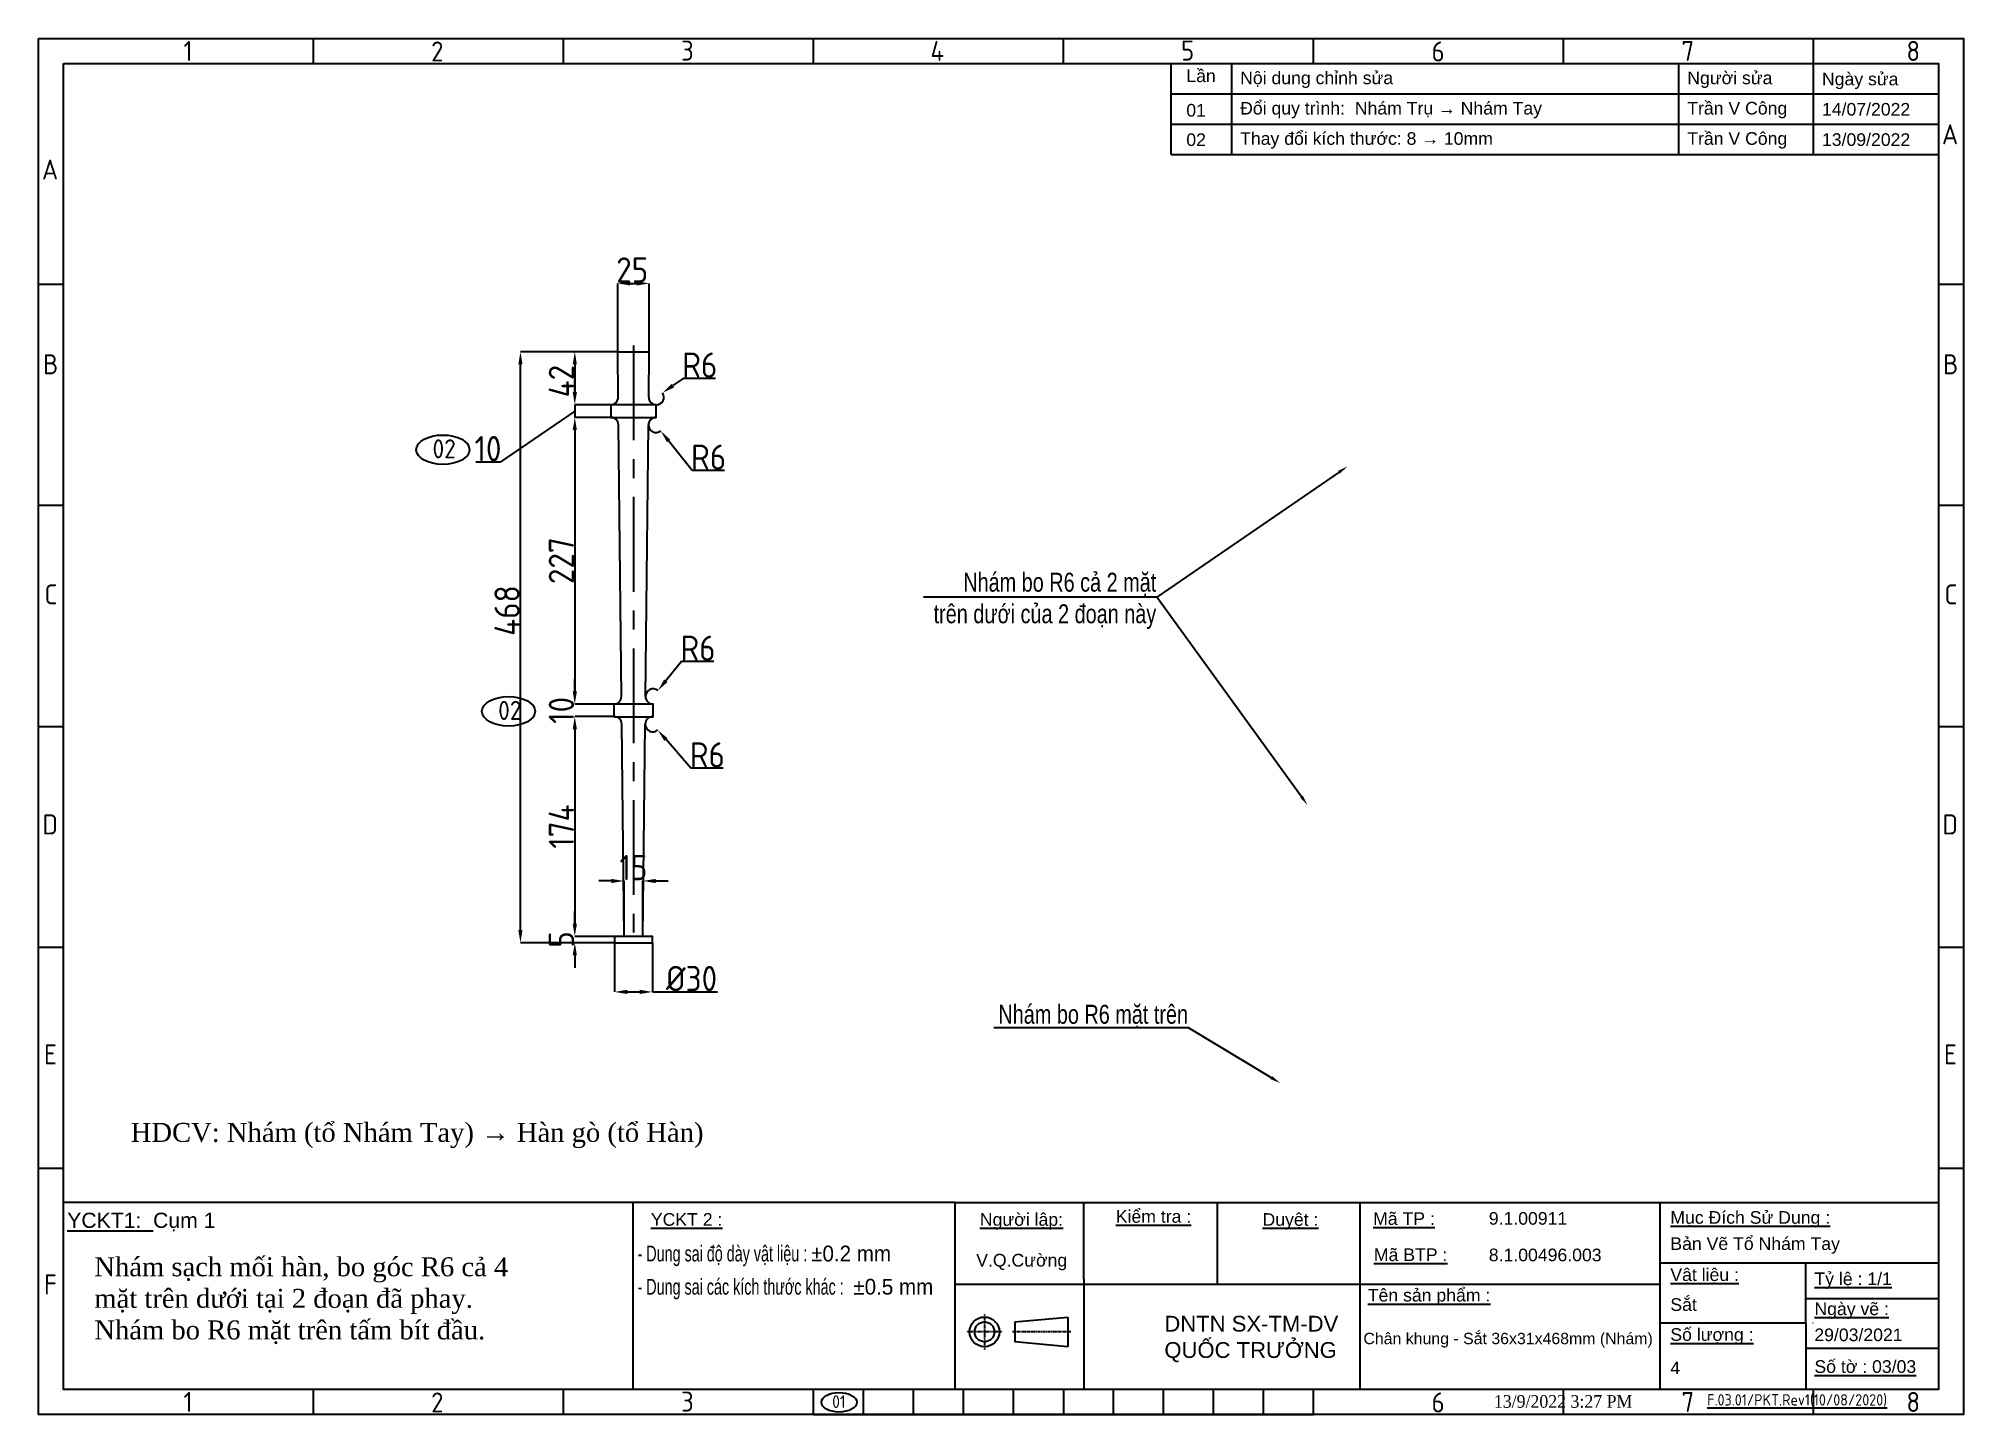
# Model space of a CAD drawing. Header units: millimetres. Extents: x -127318 to -46279, y 54276 to 57025.
# Drawn here: x -101693 to -100168, y 54397 to 55487 of the extents above; entities that cross this region are included whole.
import ezdxf
from ezdxf import colors
from ezdxf.entities.mleader import LeaderData, LeaderLine
from ezdxf.math import Vec2, Vec3

# ---------------------------------------------------------------- set-up
doc = ezdxf.new("R2010")
doc.units = ezdxf.units.MM
doc.header["$PDMODE"] = 2
for name, pattern in [('CENTER', [2, 1.25, -0.25, 0.25, -0.25]), ('CENTERX2', [4, 2.5, -0.5, 0.5, -0.5]), ('CONTPVMNIL', [0])]:
    doc.linetypes.add(name, pattern=pattern)
doc.layers.get('0').update_dxf_attribs({"linetype": 'CONTPVMNIL'})
doc.layers.get('DEFPOINTS').update_dxf_attribs({"color": 6})
for name, color, linetype in [('CENTER', 1, 'CENTERX2'), ('FRAME050', 6, 'Continuous'), ('MAIN', 7, 'Continuous')]:
    doc.layers.add(name, color=color, linetype=linetype)
doc.layers.add('D KT', color=4, linetype='Continuous', lineweight=18)
doc.styles.add('ISOCP', font='isocp')
doc.styles.add('SLDTEXTSTYLE0', font='timesi.ttf', dxfattribs={"width": 0.933, "bigfont": 'bigfont'})
doc.styles.add('SLDTEXTSTYLE3', font='TXT', dxfattribs={"width": 0.65, "bigfont": 'bigfont'})
doc.styles.get("Standard").update_dxf_attribs({"font": 'isocp.shx'})
doc.styles.add('style1', font='arial.ttf', dxfattribs={"width": 0.75})
doc.dimstyles.new('Dim20$0', dxfattribs={"dimtxt": 20, "dimasz": 10, "dimexe": 0, "dimexo": 0, "dimgap": 0.6, "dimtad": 1, "dimtoh": 1, "dimdsep": 46, "dimtxsty": 'ISOCP', "dimcen": 0, "dimclrd": 3, "dimclre": 3, "dimclrt": 7, "dimadec": 3, "dimazin": 2, "dimtp": 0.05, "dimtm": 0.05, "dimtfac": 0.7, "dimtofl": 0, "dimtmove": 0, "dimatfit": 3, "dimfxl": 1, "dimtolj": 1, "dimarcsym": 0})
doc.dimstyles.new('Dim20$4', dxfattribs={"dimtxt": 20, "dimasz": 10, "dimexe": 0, "dimexo": 0, "dimgap": 0.6, "dimtad": 1, "dimtoh": 1, "dimdsep": 46, "dimtxsty": 'ISOCP', "dimcen": 0, "dimclrd": 3, "dimclre": 3, "dimclrt": 7, "dimadec": 3, "dimazin": 2, "dimtp": 0.05, "dimtm": 0.05, "dimtfac": 0.7, "dimtofl": 0, "dimtmove": 0, "dimatfit": 3, "dimfxl": 1, "dimtolj": 1, "dimarcsym": 0})

msp = doc.modelspace()

# ---------------------------------------------------------------- texts
at = {"attachment_point": 1}
for s, insert, char_height, width in [('{\\fArial|b0|i0|c0|p34;Lần}', (-100783.551, 55462.17), 10, 24.50884), ('{\\fArial|b0|i0|c0|p34;01}', (-100783.551, 55434.891), 10, 24.50884), ('{\\fArial|b0|i0|c0|p34;02}', (-100783.551, 55411.578), 10, 24.50884), ('{\\fArial|b0|i0|c0|p34;\\LYCKT1:\\l  Cụm 1}', (-101669.872, 54556.888), 12, 165.60263), ('{\\fArial|b0|i0|c0|p34;29/03/2021}', (-100286.174, 54465.176), 10, 11.98235), ('{\\LF.03.01/PKT.Rev1(10/08/2020)}', (-100370.986, 54413.175), 9, 28.97216)]:
    msp.add_mtext(s, dxfattribs=dict(at, insert=insert, char_height=char_height, width=width))
at = {"color": 0, "attachment_point": 1, "style": 'SLDTEXTSTYLE3'}
for s, insert, char_height, width in [('{\\fArial|b0|i0|c0|p34;\\W1;\\C256;Nội dung chỉnh sửa}', (-100740.935, 55460.516), 10, 183.25343), ('{\\fArial|b0|i0|c0|p34;\\W1;\\C256;Người sửa}', (-100386.796, 55460.516), 10, 183.25343), ('{\\fArial|b0|i0|c0|p34;\\W1;\\C256;Ngày sửa}', (-100280.125, 55459.65), 10, 183.25343), ('{\\fArial|b0|i0|c0|p34;\\W1;\\C256;Đổi quy trình:  Nhám Trụ → Nhám Tay}', (-100740.935, 55436.516), 10, 340.82624), ('{\\fArial|b0|i0|c0|p34;\\W1;\\C256;Trần V Công}', (-100386.796, 55436.516), 10, 183.25343), ('{\\fArial|b0|i0|c0|p34;\\W1;\\C256;14/07/2022}', (-100280.125, 55435.65), 10, 183.25343), ('{\\fArial|b0|i0|c0|p34;\\W1;\\C256;Thay đổi kích thước: 8 → 10mm}', (-100740.935, 55412.516), 10, 239.1136), ('{\\fArial|b0|i0|c0|p34;\\W1;\\C256;Trần V Công}', (-100386.796, 55412.516), 10, 183.25343), ('{\\fArial|b0|i0|c0|p34;\\W1;\\C256;13/09/2022}', (-100280.125, 55411.65), 10, 183.25343), ('{\\fArial|b0|i0|c0|p34;\\W1;\\L\\C256;YCKT 2 :}', (-101207.654, 54556.532), 10, 69.4708), ('{\\fArial|b0|i0|c0|p34;\\W1;\\L\\C256;Người lập:}', (-100947.065, 54556.532), 10, 69.4708), ('{\\fArial|b0|i0|c0|p34;\\W1;\\L\\C256;Kiểm tra :}', (-100839.437, 54558.953), 10, 69.4708), ('{\\fArial|b0|i0|c0|p34;\\W1;\\L\\C256;Duyệt :}', (-100723.201, 54556.532), 10, 69.4708), ('{\\fArial|b0|i0|c0|p34;\\W1;\\L\\C256;Mã TP :}', (-100635.631, 54557.247), 10, 69.4708), ('{\\fArial|b0|i0|c0|p34;\\W1;\\C256;9.1.00911}', (-100543.987, 54557.393), 10, 69.4708), ('{\\fArial|b0|i0|c0|p34;\\W1;\\L\\C256;Mục Đích Sử Dụng :}', (-100400.21, 54558.157), 10, 132.60042), ('{\\fArial|b0|i0|c0|p34;\\W1;\\C256;Bản Vẽ Tổ Nhám Tay}', (-100400.21, 54537.391), 10, 162.69701), ('{\\fArial|b0|i0|c0|p34; - Dung sai độ dày vật liệu : \\W0.933;%%P0.2 mm}', (-101221.339, 54530.793), 12.5, 402.93533), ('{\\fArial|b0|i0|c0|p34;\\W1;\\C256;V.Q.Cường}', (-100949.963, 54524.275), 10, 69.4708), ('{\\fArial|b0|i0|c0|p34;\\W1;\\L\\C256;Mã BTP :}', (-100634.989, 54528.62), 10, 69.4708), ('{\\fArial|b0|i0|c0|p34;\\W1;\\C256;8.1.00496.003}', (-100543.987, 54528.442), 10, 64.32889), ('{\\fArial|b0|i0|c0|p34; - Dung sai các kích thước khác : \\W0.933; %%P0.5 mm}', (-101221.339, 54504.526), 12.5, 402.93533), ('{\\fArial|b0|i0|c0|p34;\\W1;\\L\\C256;Vật liệu :}', (-100400.21, 54512.844), 10, 69.4708), ('{\\fArial|b0|i0|c0|p34;\\W1;\\L\\C256;Tỷ lệ : 1/1}', (-100286.088, 54509.584), 10, 69.4708), ('{\\fArial|b0|i0|c0|p34;\\W1;\\L\\C256;Tên sản phẩm :}', (-100639.815, 54496.59), 10, 101.78068), ('{\\fArial|b0|i0|c0|p34;\\W1;\\C256;Sắt }', (-100400.21, 54489.143), 10, 69.4708), ('{\\fArial|b0|i0|c0|p34;\\W1;\\C256;DNTN SX-TM-DV QUỐC TRƯỞNG}', (-100800.94, 54475.257), 12.5, 186.26577), ('{\\fArial|b0|i0|c0|p34;\\W1;\\L\\C256;Ngày vẽ :}', (-100286.088, 54485.795), 10, 69.4708), ('{\\fArial|b0|i0|c0|p34;\\W1;\\C256;Chân khung - Sắt 36x31x468mm (Nhám)}', (-100643.301, 54461.783), 9, 235.12179), ('{\\fArial|b0|i0|c0|p34;\\W1;\\L\\C256;Số lượng :}', (-100400.21, 54465.442), 10, 69.4708), ('{\\fArial|b0|i0|c0|p34;\\W1;\\C256;4}', (-100400.21, 54439.042), 10, 69.4708), ('{\\fArial|b0|i0|c0|p34;\\W1;\\L\\C256;Số tờ : 03/03}', (-100286.088, 54440.06), 10, 80.82925)]:
    msp.add_mtext(s, dxfattribs=dict(at, insert=insert, char_height=char_height, width=width))
at = {"color": 1, "char_height": 15, "width": 36.76326, "attachment_point": 1}
for insert in [(-101380.545, 55169.289), (-101328.571, 54962.128)]:
    msp.add_mtext('02', dxfattribs=dict(at, insert=insert))
at = {"ltscale": 30, "char_height": 15, "attachment_point": 1, "style": 'style1'}
for s, insert, width in [('\\pt225;{\\fTimes New Roman|b0|i0|c0|p18;^J\\W1;HDCV: Nhám (tổ Nhám Tay) \\fTimes New Roman|b0|i0|c134|p18;→ \\fTimes New Roman|b0|i0|c0|p18;Hàn gò (tổ Hàn)}', (-101619.582, 54652.989, 0), 506.55276), ('\\pt225;{\\fTimes New Roman|b0|i0|c0|p18;\\W1;Nhám sạch mối hàn, bo góc R6 cả 4 mặt trên dưới tại 2 đoạn đã phay. Nhám bo R6 mặt trên tấm bít đầu.}', (-101648.411, 54521.572), 336.46132)]:
    msp.add_mtext(s, dxfattribs=dict(at, insert=insert, width=width))
at = {"color": 7, "insert": (-101064.041, 54412.244), "char_height": 10, "width": 24.50884, "attachment_point": 1}
msp.add_mtext('01', dxfattribs=at)
at = {"layer": 'D KT', "insert": (-100539.953, 54412.465), "char_height": 10, "width": 1012.64408, "attachment_point": 1, "style": 'SLDTEXTSTYLE0'}
msp.add_mtext('{\\fTimes New Roman|b0|i0|c0|p18;13/9/2022 3:27 PM}', dxfattribs=at)

# ---------------------------------------------------------------- blocks, each defined once
blk = doc.blocks.new('ẢERHAEEH')
at = {"layer": 'FRAME050'}
for p, q in [((-261.36, 213.96), (-261.36, 217.92)), ((-221.76, 213.96), (-221.76, 217.92)), ((-182.16, 213.96), (-182.16, 217.92)), ((-142.56, 213.96), (-142.56, 217.92)), ((-102.96, 213.96), (-102.96, 217.92)), ((-63.36, 213.96), (-63.36, 217.92)), ((-23.76, 213.96), (-23.76, 217.92)), ((-300.96, 178.96), (-304.92, 178.96)), ((0, 178.96), (-3.96, 178.96)), ((-300.96, 143.96), (-304.92, 143.96)), ((0, 143.96), (-3.96, 143.96)), ((-304.92, 108.96), (-300.96, 108.96)), ((-3.96, 108.96), (0, 108.96)), ((-300.96, 73.96), (-304.92, 73.96)), ((0, 73.96), (-3.96, 73.96)), ((-300.96, 38.96), (-304.92, 38.96)), ((0, 38.96), (-3.96, 38.96)), ((-261.36, 0), (-261.36, 3.96)), ((-221.76, 0), (-221.76, 3.96)), ((-182.16, 0), (-182.16, 3.96)), ((-174.24, 0), (-174.24, 3.96)), ((-166.32, 0), (-166.32, 3.96)), ((-158.4, 0), (-158.4, 3.96)), ((-150.48, 0), (-150.48, 3.96)), ((-142.56, 3.96), (-142.56, 0)), ((-134.64, 0), (-134.64, 3.96)), ((-126.72, 0), (-126.72, 3.96)), ((-118.8, 0), (-118.8, 3.96)), ((-110.88, 0), (-110.88, 3.96)), ((-102.96, 0), (-102.96, 3.96)), ((-63.36, 0), (-63.36, 3.96)), ((-23.76, 0), (-23.76, 3.96)), ((-182.16, 0), (-102.96, 0))]:
    blk.add_line(p, q, dxfattribs=at)
at = {"layer": 'MAIN', "color": 7, "linetype": 'Continuous'}
blk.add_lwpolyline([(-300.96, 213.96), (-3.96, 213.96), (-3.96, 3.96), (-300.96, 3.96)], close=True, dxfattribs=at)
at = {"layer": 'FRAME050', "style": 'ISOCP'}
for s, p in [('1', (-281.95, 214.36)), ('2', (-242.72, 214.28)), ('3', (-203.13, 214.42)), ('4', (-163.63, 214.36)), ('5', (-123.93, 214.42)), ('6', (-84.25, 214.28)), ('7', (-44.67, 214.36)), ('8', (-9.03, 214.36)), ('A', (-3.41, 201.17)), ('A', (-304.37, 195.59)), ('B', (-304.21, 164.74)), ('B', (-3.25, 164.74)), ('C', (-303.97, 128.3)), ('C', (-3.01, 128.3)), ('D', (-304.3, 91.87)), ('D', (-3.34, 91.87)), ('E', (-304.05, 55.44)), ('E', (-3.09, 55.44)), ('F', (-304.05, 19.01)), ('1', (-281.95, 0.4)), ('2', (-242.72, 0.32)), ('3', (-203.13, 0.46)), ('6', (-84.25, 0.32)), ('7', (-44.67, 0.4)), ('8', (-9.03, 0.4))]:
    blk.add_text(s, height=3.17, dxfattribs=at).set_placement(p)
blk = doc.blocks.new('*D621')
at = {"color": 3, "lineweight": -2, "ltscale": 30, "transparency": 16777216}
for p, q in [((-101233.9, 55238.7), (-101310.9, 55238.7)), ((-101310.9, 54780.7), (-101310.9, 55228.7)), ((-101236.4, 54770.7), (-101310.9, 54770.7))]:
    blk.add_line(p, q, dxfattribs=at)
at = {"color": 3, "ltscale": 30, "transparency": 16777216}
for points in [[(-101312.6, 55228.7), (-101309.3, 55228.7), (-101310.9, 55238.7)], [(-101312.6, 54780.7), (-101309.3, 54780.7), (-101310.9, 54770.7)]]:
    blk.add_solid(points, dxfattribs=at)
at = {"layer": 'DEFPOINTS', "color": 0, "ltscale": 30, "transparency": 16777216}
for p in [(-101310.9, 55238.7), (-101233.9, 55238.7), (-101236.4, 54770.7)]:
    blk.add_point(p, dxfattribs=at)
at = {"color": 7, "ltscale": 30, "transparency": 16777216, "insert": (-101321.5, 55033.7), "char_height": 20, "attachment_point": 5, "rotation": 90, "style": 'ISOCP'}
blk.add_mtext('\\A1;468', dxfattribs=at)
blk = doc.blocks.new('*D622')
at = {"color": 3, "lineweight": -2, "ltscale": 30, "transparency": 16777216}
for p, q in [((-101233.9, 55238.7), (-101233.9, 55292.8)), ((-101223.9, 55292.8), (-101218.9, 55292.8)), ((-101208.9, 55238.7), (-101208.9, 55292.8))]:
    blk.add_line(p, q, dxfattribs=at)
at = {"color": 3, "ltscale": 30, "transparency": 16777216}
for points in [[(-101223.9, 55294.5), (-101223.9, 55291.1), (-101233.9, 55292.8)], [(-101218.9, 55294.5), (-101218.9, 55291.1), (-101208.9, 55292.8)]]:
    blk.add_solid(points, dxfattribs=at)
at = {"layer": 'DEFPOINTS', "color": 0, "ltscale": 30, "transparency": 16777216}
for p in [(-101208.9, 55292.8), (-101233.9, 55238.7), (-101208.9, 55238.7)]:
    blk.add_point(p, dxfattribs=at)
at = {"color": 7, "ltscale": 30, "transparency": 16777216, "insert": (-101222.4, 55303.4), "char_height": 20, "attachment_point": 5, "style": 'ISOCP'}
blk.add_mtext('\\A1;25', dxfattribs=at)
blk = doc.blocks.new('*D623')
at = {"color": 3, "lineweight": -2, "ltscale": 30, "transparency": 16777216}
for p, q in [((-101233.9, 55238.7), (-101267.9, 55238.7)), ((-101267.9, 55228.7), (-101267.9, 55206.7)), ((-101239.4, 55196.7), (-101267.9, 55196.7))]:
    blk.add_line(p, q, dxfattribs=at)
at = {"color": 3, "ltscale": 30, "transparency": 16777216}
for points in [[(-101269.5, 55228.7), (-101266.2, 55228.7), (-101267.9, 55238.7)], [(-101269.5, 55206.7), (-101266.2, 55206.7), (-101267.9, 55196.7)]]:
    blk.add_solid(points, dxfattribs=at)
at = {"layer": 'DEFPOINTS', "color": 0, "ltscale": 30, "transparency": 16777216}
for p in [(-101233.9, 55238.7), (-101267.9, 55196.7), (-101239.4, 55196.7)]:
    blk.add_point(p, dxfattribs=at)
at = {"color": 7, "ltscale": 30, "transparency": 16777216, "insert": (-101278.5, 55215.4), "char_height": 20, "attachment_point": 5, "rotation": 90, "style": 'ISOCP'}
blk.add_mtext('\\A1;42', dxfattribs=at)
blk = doc.blocks.new('*D624')
at = {"color": 3, "lineweight": -2, "ltscale": 30, "transparency": 16777216}
for p, q in [((-101267.9, 55206.7), (-101267.9, 55216.7)), ((-101267.9, 55191.7), (-101327, 55151.3)), ((-101239.4, 55196.7), (-101267.9, 55196.7)), ((-101267.9, 55196.7), (-101267.9, 55186.7)), ((-101239.4, 55186.7), (-101267.9, 55186.7)), ((-101267.9, 55176.7), (-101267.9, 55166.7)), ((-101327, 55151.3), (-101346.2, 55151.3))]:
    blk.add_line(p, q, dxfattribs=at)
at = {"color": 3, "ltscale": 30, "transparency": 16777216}
for points in [[(-101269.5, 55206.7), (-101266.2, 55206.7), (-101267.9, 55196.7)], [(-101269.5, 55176.7), (-101266.2, 55176.7), (-101267.9, 55186.7)]]:
    blk.add_solid(points, dxfattribs=at)
at = {"layer": 'DEFPOINTS', "color": 0, "ltscale": 30, "transparency": 16777216}
for p in [(-101239.4, 55196.7), (-101267.9, 55186.7), (-101239.4, 55186.7)]:
    blk.add_point(p, dxfattribs=at)
at = {"color": 7, "ltscale": 30, "transparency": 16777216, "insert": (-101336.6, 55161.9), "char_height": 20, "attachment_point": 5, "style": 'ISOCP'}
blk.add_mtext('\\A1;10', dxfattribs=at)
blk = doc.blocks.new('*D625')
at = {"color": 3, "lineweight": -2, "ltscale": 30, "transparency": 16777216}
for p, q in [((-101239.4, 55186.7), (-101267.9, 55186.7)), ((-101267.9, 55176.7), (-101267.9, 54969.7)), ((-101236.9, 54959.7), (-101267.9, 54959.7))]:
    blk.add_line(p, q, dxfattribs=at)
at = {"color": 3, "ltscale": 30, "transparency": 16777216}
for points in [[(-101269.5, 55176.7), (-101266.2, 55176.7), (-101267.9, 55186.7)], [(-101269.5, 54969.7), (-101266.2, 54969.7), (-101267.9, 54959.7)]]:
    blk.add_solid(points, dxfattribs=at)
at = {"layer": 'DEFPOINTS', "color": 0, "ltscale": 30, "transparency": 16777216}
for p in [(-101239.4, 55186.7), (-101267.9, 54959.7), (-101236.9, 54959.7)]:
    blk.add_point(p, dxfattribs=at)
at = {"color": 7, "ltscale": 30, "transparency": 16777216, "insert": (-101278.5, 55073.2), "char_height": 20, "attachment_point": 5, "rotation": 90, "style": 'ISOCP'}
blk.add_mtext('\\A1;227', dxfattribs=at)
blk = doc.blocks.new('*D626')
at = {"color": 3, "lineweight": -2, "ltscale": 30, "transparency": 16777216}
for p, q in [((-101267.9, 54969.7), (-101267.9, 54979.7)), ((-101236.9, 54959.7), (-101267.9, 54959.7)), ((-101236.9, 54949.7), (-101267.9, 54949.7)), ((-101267.9, 54939.7), (-101267.9, 54929.7))]:
    blk.add_line(p, q, dxfattribs=at)
at = {"color": 3, "ltscale": 30, "transparency": 16777216}
for points in [[(-101269.5, 54969.7), (-101266.2, 54969.7), (-101267.9, 54959.7)], [(-101269.5, 54939.7), (-101266.2, 54939.7), (-101267.9, 54949.7)]]:
    blk.add_solid(points, dxfattribs=at)
at = {"layer": 'DEFPOINTS', "color": 0, "ltscale": 30, "transparency": 16777216}
for p in [(-101267.9, 54949.7), (-101236.9, 54959.7), (-101236.9, 54949.7)]:
    blk.add_point(p, dxfattribs=at)
at = {"color": 7, "ltscale": 30, "transparency": 16777216, "insert": (-101278.5, 54954.7), "char_height": 20, "attachment_point": 5, "rotation": 90, "style": 'ISOCP'}
blk.add_mtext('\\A1;10', dxfattribs=at)
blk = doc.blocks.new('*D627')
at = {"color": 3, "lineweight": -2, "ltscale": 30, "transparency": 16777216}
for p, q in [((-101236.9, 54949.7), (-101267.9, 54949.7)), ((-101267.9, 54939.7), (-101267.9, 54785.7)), ((-101236.4, 54775.7), (-101267.9, 54775.7))]:
    blk.add_line(p, q, dxfattribs=at)
at = {"color": 3, "ltscale": 30, "transparency": 16777216}
for points in [[(-101269.5, 54939.7), (-101266.2, 54939.7), (-101267.9, 54949.7)], [(-101269.5, 54785.7), (-101266.2, 54785.7), (-101267.9, 54775.7)]]:
    blk.add_solid(points, dxfattribs=at)
at = {"layer": 'DEFPOINTS', "color": 0, "ltscale": 30, "transparency": 16777216}
for p in [(-101236.9, 54949.7), (-101267.9, 54775.7), (-101236.4, 54775.7)]:
    blk.add_point(p, dxfattribs=at)
at = {"color": 7, "ltscale": 30, "transparency": 16777216, "insert": (-101278.5, 54862.7), "char_height": 20, "attachment_point": 5, "rotation": 90, "style": 'ISOCP'}
blk.add_mtext('\\A1;174', dxfattribs=at)
blk = doc.blocks.new('*D628')
at = {"color": 3, "lineweight": -2, "ltscale": 30, "transparency": 16777216}
for p, q in [((-101267.9, 54785.7), (-101267.9, 54795.7)), ((-101236.4, 54775.7), (-101267.9, 54775.7)), ((-101236.4, 54770.7), (-101267.9, 54770.7)), ((-101267.9, 54760.7), (-101267.9, 54750.7))]:
    blk.add_line(p, q, dxfattribs=at)
at = {"color": 3, "ltscale": 30, "transparency": 16777216}
for points in [[(-101269.5, 54785.7), (-101266.2, 54785.7), (-101267.9, 54775.7)], [(-101269.5, 54760.7), (-101266.2, 54760.7), (-101267.9, 54770.7)]]:
    blk.add_solid(points, dxfattribs=at)
at = {"layer": 'DEFPOINTS', "color": 0, "ltscale": 30, "transparency": 16777216}
for p in [(-101267.9, 54770.7), (-101236.4, 54775.7), (-101236.4, 54770.7)]:
    blk.add_point(p, dxfattribs=at)
at = {"color": 7, "ltscale": 30, "transparency": 16777216, "insert": (-101278.5, 54773.2), "char_height": 20, "attachment_point": 5, "rotation": 90, "style": 'ISOCP'}
blk.add_mtext('\\A1;5', dxfattribs=at)
blk = doc.blocks.new('*D629')
at = {"color": 3, "lineweight": -2, "ltscale": 30, "transparency": 16777216}
for p, q in [((-101236.4, 54770.7), (-101236.4, 54731.7)), ((-101206.4, 54770.7), (-101206.4, 54731.7)), ((-101226.4, 54731.7), (-101216.4, 54731.7)), ((-101206.4, 54731.7), (-101154.8, 54731.7))]:
    blk.add_line(p, q, dxfattribs=at)
at = {"color": 3, "ltscale": 30, "transparency": 16777216}
for points in [[(-101226.4, 54733.4), (-101226.4, 54730.1), (-101236.4, 54731.7)], [(-101216.4, 54733.4), (-101216.4, 54730.1), (-101206.4, 54731.7)]]:
    blk.add_solid(points, dxfattribs=at)
at = {"layer": 'DEFPOINTS', "color": 0, "ltscale": 30, "transparency": 16777216}
for p in [(-101236.4, 54770.7), (-101206.4, 54770.7), (-101206.4, 54731.7)]:
    blk.add_point(p, dxfattribs=at)
at = {"color": 7, "ltscale": 30, "transparency": 16777216, "insert": (-101175.4, 54742.3), "char_height": 20, "attachment_point": 5, "style": 'ISOCP'}
blk.add_mtext('\\A1;%%C30', dxfattribs=at)
blk = doc.blocks.new('*D630')
at = {"color": 3, "lineweight": -2, "ltscale": 30, "transparency": 16777216}
for p, q in [((-101238.9, 54819.6), (-101248.9, 54819.6)), ((-101228.9, 54775.7), (-101228.9, 54819.6)), ((-101213.9, 54775.7), (-101213.9, 54819.6)), ((-101203.9, 54819.6), (-101193.9, 54819.6))]:
    blk.add_line(p, q, dxfattribs=at)
at = {"color": 3, "ltscale": 30, "transparency": 16777216}
for points in [[(-101238.9, 54821.2), (-101238.9, 54817.9), (-101228.9, 54819.6)], [(-101203.9, 54821.2), (-101203.9, 54817.9), (-101213.9, 54819.6)]]:
    blk.add_solid(points, dxfattribs=at)
at = {"layer": 'DEFPOINTS', "color": 0, "ltscale": 30, "transparency": 16777216}
for p in [(-101213.9, 54819.6), (-101228.9, 54775.7), (-101213.9, 54775.7)]:
    blk.add_point(p, dxfattribs=at)
at = {"color": 7, "ltscale": 30, "transparency": 16777216, "insert": (-101221.4, 54830.2), "char_height": 20, "attachment_point": 5, "style": 'ISOCP'}
blk.add_mtext('\\A1;15', dxfattribs=at)
blk = doc.blocks.new('*D631')
at = {"color": 3, "lineweight": -2, "ltscale": 30, "transparency": 16777216}
for p, q in [((-101182, 55217.5), (-101190.2, 55211.8)), ((-101156.4, 55217.5), (-101182, 55217.5))]:
    blk.add_line(p, q, dxfattribs=at)
blk.add_arc((-101203.3, 55202.7), 6, 270, 34.8739, dxfattribs=at)
at = {"color": 3, "ltscale": 30, "transparency": 16777216}
blk.add_solid([(-101191.1, 55213.2), (-101189.2, 55210.4), (-101198.4, 55206.1)], dxfattribs=at)
at = {"layer": 'DEFPOINTS', "color": 0, "ltscale": 30, "transparency": 16777216}
for p in [(-101198.4, 55206.1), (-101203.3, 55202.7)]:
    blk.add_point(p, dxfattribs=at)
at = {"color": 7, "ltscale": 30, "transparency": 16777216, "insert": (-101168.9, 55228.1), "char_height": 20, "attachment_point": 5, "style": 'ISOCP'}
blk.add_mtext('\\A1;R6', dxfattribs=at)
blk = doc.blocks.new('*D632')
at = {"color": 3, "lineweight": -2, "ltscale": 30, "transparency": 16777216}
for p, q in [((-101183.3, 54993.3), (-101195.8, 54978.1)), ((-101157.8, 54993.3), (-101183.3, 54993.3))]:
    blk.add_line(p, q, dxfattribs=at)
blk.add_arc((-101205.9, 54965.7), 6, 50.8468, 179.3813, dxfattribs=at)
at = {"color": 3, "ltscale": 30, "transparency": 16777216}
blk.add_solid([(-101197.1, 54979.1), (-101194.5, 54977), (-101202.1, 54970.3)], dxfattribs=at)
at = {"layer": 'DEFPOINTS', "color": 0, "ltscale": 30, "transparency": 16777216}
for p in [(-101205.9, 54965.7), (-101202.1, 54970.3)]:
    blk.add_point(p, dxfattribs=at)
at = {"color": 7, "ltscale": 30, "transparency": 16777216, "insert": (-101170.3, 55003.9), "char_height": 20, "attachment_point": 5, "style": 'ISOCP'}
blk.add_mtext('\\A1;R6', dxfattribs=at)
blk = doc.blocks.new('*D633')
at = {"color": 3, "lineweight": -2, "ltscale": 30, "transparency": 16777216}
for p, q in [((-101175, 55144.6), (-101193.6, 55168.1)), ((-101149.4, 55144.6), (-101175, 55144.6))]:
    blk.add_line(p, q, dxfattribs=at)
blk.add_arc((-101203.5, 55180.7), 6, 179.3813, 308.3549, dxfattribs=at)
at = {"color": 3, "ltscale": 30, "transparency": 16777216}
blk.add_solid([(-101192.3, 55169.1), (-101194.9, 55167.1), (-101199.8, 55175.9)], dxfattribs=at)
at = {"layer": 'DEFPOINTS', "color": 0, "ltscale": 30, "transparency": 16777216}
for p in [(-101203.5, 55180.7), (-101199.8, 55175.9)]:
    blk.add_point(p, dxfattribs=at)
at = {"color": 7, "ltscale": 30, "transparency": 16777216, "insert": (-101161.9, 55155.2), "char_height": 20, "attachment_point": 5, "style": 'ISOCP'}
blk.add_mtext('\\A1;R6', dxfattribs=at)
blk = doc.blocks.new('*D634')
at = {"color": 3, "lineweight": -2, "ltscale": 30, "transparency": 16777216}
for p, q in [((-101176, 54908.8), (-101195.6, 54931.5)), ((-101150.4, 54908.8), (-101176, 54908.8))]:
    blk.add_line(p, q, dxfattribs=at)
blk.add_arc((-101206.1, 54943.7), 6, 179.3813, 310.787, dxfattribs=at)
at = {"color": 3, "ltscale": 30, "transparency": 16777216}
blk.add_solid([(-101194.4, 54932.6), (-101196.9, 54930.4), (-101202.2, 54939.1)], dxfattribs=at)
at = {"layer": 'DEFPOINTS', "color": 0, "ltscale": 30, "transparency": 16777216}
for p in [(-101206.1, 54943.7), (-101202.2, 54939.1)]:
    blk.add_point(p, dxfattribs=at)
at = {"color": 7, "ltscale": 30, "transparency": 16777216, "insert": (-101162.9, 54919.4), "char_height": 20, "attachment_point": 5, "style": 'ISOCP'}
blk.add_mtext('\\A1;R6', dxfattribs=at)

# ---------------------------------------------------------------- dimensions: what is measured, and where the dimension line sits
at = {"ltscale": 30}
for base, p1, p2, angle, picture, middle in [((-101208.903, 55292.785, 0), (-101233.903, 55238.653, 0), (-101208.903, 55238.653, 0), 180, '*D622', (-101222.449, 55292.785, 0)), ((-101310.95, 55238.653, 0), (-101236.403, 54770.653, 0), (-101233.903, 55238.653, 0), 90, '*D621', (-101310.95, 55033.741, 0)), ((-101267.858, 55196.653, 0), (-101233.903, 55238.653, 0), (-101239.403, 55196.653, 0), 90, '*D623', (-101267.858, 55215.369, 0))]:
    dim = msp.add_linear_dim(base=base, p1=p1, p2=p2, angle=angle, dimstyle='Dim20$0', dxfattribs=at)
    dim.commit()
    dim.dimension.update_dxf_attribs({"geometry": picture, "text_midpoint": middle, "dimtype": 160})
for center, mpoint, picture, middle in [((-101203.302, 55202.653, 0), (-101198.38, 55206.084, 0), '*D631', (-101168.875, 55228.119, 0)), ((-101203.518, 55180.653, 0), (-101199.795, 55175.948, 0), '*D633', (-101161.878, 55155.181, 0)), ((-101206.078, 54943.653, 0), (-101202.158, 54939.11, 0), '*D634', (-101162.932, 54919.424, 0))]:
    dim = msp.add_radius_dim(center=center, mpoint=mpoint, dimstyle='Dim20$4', dxfattribs=at)
    dim.commit()
    dim.dimension.update_dxf_attribs({"geometry": picture, "text_midpoint": middle})
for base, p1, p2, picture, middle in [((-101267.858, 55186.653, 0), (-101239.403, 55196.653, 0), (-101239.403, 55186.653, 0), '*D624', (-101327.583, 55151.27, 0)), ((-101267.858, 54949.653, 0), (-101236.903, 54959.653, 0), (-101236.903, 54949.653, 0), '*D626', (-101267.858, 54954.653, 0)), ((-101267.858, 54770.653, 0), (-101236.403, 54775.653, 0), (-101236.403, 54770.653, 0), '*D628', (-101267.858, 54773.153, 0))]:
    dim = msp.add_linear_dim(base=base, p1=p1, p2=p2, angle=90, dimstyle='Dim20$0', override={"dimtmove": 1}, dxfattribs=at)
    dim.commit()
    dim.dimension.update_dxf_attribs({"geometry": picture, "text_midpoint": middle, "dimtype": 160})
for base, p1, p2, picture, middle in [((-101267.858, 54959.653, 0), (-101239.403, 55186.653, 0), (-101236.903, 54959.653, 0), '*D625', (-101278.46, 55073.153, 0)), ((-101267.858, 54775.653, 0), (-101236.903, 54949.653, 0), (-101236.403, 54775.653, 0), '*D627', (-101278.458, 54862.653, 0))]:
    dim = msp.add_linear_dim(base=base, p1=p1, p2=p2, angle=90, dimstyle='Dim20$0', override={"dimtmove": 1}, dxfattribs=at)
    dim.commit()
    dim.dimension.update_dxf_attribs({"geometry": picture, "text_midpoint": middle})
dim = msp.add_radius_dim(center=(-101205.862, 54965.653, 0), mpoint=(-101202.073, 54970.306, 0), dimstyle='Dim20$4', dxfattribs=at)
dim.commit()
dim.dimension.update_dxf_attribs({"geometry": '*D632', "text_midpoint": (-101170.253, 54993.302, 0), "dimtype": 164})
dim = msp.add_linear_dim(base=(-101213.903, 54819.576, 0), p1=(-101228.903, 54775.653, 0), p2=(-101213.903, 54775.653, 0), dimstyle='Dim20$0', dxfattribs=at)
dim.commit()
dim.dimension.update_dxf_attribs({"geometry": '*D630', "text_midpoint": (-101221.403, 54819.576, 0), "dimtype": 160})
dim = msp.add_linear_dim(base=(-101206.403, 54731.732, 0), p1=(-101236.403, 54770.653, 0), p2=(-101206.403, 54770.653, 0), text='%%C<>', dimstyle='Dim20$0', dxfattribs=at)
dim.commit()
dim.dimension.update_dxf_attribs({"geometry": '*D629', "text_midpoint": (-101175.395, 54731.732, 0), "dimtype": 160})

# ---------------------------------------------------------------- linework, layer by layer
at = {"ltscale": 30}
for p, q in [((-101233.903, 55238.653, 0), (-101208.903, 55238.653, 0)), ((-101233.504, 55202.718, 0), (-101233.903, 55238.653, 0)), ((-101209.302, 55202.718, 0), (-101208.903, 55238.653, 0)), ((-101230.945, 54965.718, 0), (-101233.288, 55180.718, 0)), ((-101211.861, 54965.718, 0), (-101209.518, 55180.718, 0)), ((-101228.903, 54775.653, 0), (-101230.729, 54943.718, 0)), ((-101213.903, 54775.653, 0), (-101212.077, 54943.718, 0)), ((-101213.903, 54775.653, 0), (-101228.903, 54775.653, 0))]:
    msp.add_line(p, q, dxfattribs=at)
for p, q in [((-100966.648, 54564.868), (-101672.824, 54564.868)), ((-101221.886, 54564.868), (-101221.886, 54416.903)), ((-100759.122, 54564.868), (-100759.122, 54500.354)), ((-100408.179, 54517.105), (-100408.179, 54564.868)), ((-100864.671, 54504.456), (-100864.671, 54416.903)), ((-100966.648, 54500.354), (-100645.868, 54500.354)), ((-100292.979, 54488.969), (-100187.824, 54488.969)), ((-100292.979, 54449.755), (-100187.824, 54449.755))]:
    msp.add_line(p, q)
at = {"ltscale": 3}
msp.add_line((-100645.868, 54500.354), (-100408.179, 54500.354), dxfattribs=at)
at = {"linetype": 'ByBlock'}
msp.add_line((-100292.979, 54469.703), (-100292.979, 54416.903), dxfattribs=at)
at = {"ltscale": 30, "elevation": 0}
for points in [[(-101239.403, 55186.653), (-101203.403, 55186.653), (-101203.403, 55196.653), (-101239.403, 55196.653)], [(-101236.903, 54949.653), (-101205.903, 54949.653), (-101205.903, 54959.653), (-101236.903, 54959.653)], [(-101236.403, 54770.653), (-101206.403, 54770.653), (-101206.403, 54775.653), (-101236.403, 54775.653)]]:
    msp.add_lwpolyline(points, close=True, dxfattribs=at)
at = {"ltscale": 30}
for centre, start, end in [((-101239.504, 55202.653, 0), 270, 0.618721), ((-101203.302, 55202.653, 0), 179.381279, 270), ((-101239.288, 55180.653, 0), 0.618721, 90), ((-101203.518, 55180.653, 0), 90, 179.381279), ((-101236.944, 54965.653, 0), 270, 0.618721), ((-101205.862, 54965.653, 0), 179.381279, 270), ((-101236.728, 54943.653, 0), 0.618721, 90), ((-101206.078, 54943.653, 0), 90, 179.381279)]:
    msp.add_arc(centre, 6, start, end, dxfattribs=at)
at = {"color": 1}
for centre, major_axis in [((-101372.324, 55161.083), (-21.079, 0)), ((-101320.35, 54953.922), (-21.079, 0)), ((-101058.56, 54406.773), (-14.053, 0))]:
    msp.add_ellipse(centre, major_axis=major_axis, ratio=0.55171628, dxfattribs=at)
at = {"layer": 'CENTER', "ltscale": 30}
msp.add_line((-101221.403, 55243.653, 0), (-101221.403, 54770.653, 0), dxfattribs=at)
at = {"layer": 'CENTER', "color": 1, "linetype": 'CENTER', "ltscale": 0.05}
for p, q in [((-100943.394, 54476.798), (-100943.394, 54448.276)), ((-100929.133, 54462.537), (-100957.656, 54462.537))]:
    msp.add_line(p, q, dxfattribs=at)
at = {"layer": 'CENTER'}
msp.add_line((-100875.026, 54462.537), (-100921.242, 54462.537), dxfattribs=at)
at = {"layer": 'DEFPOINTS', "ltscale": 30}
msp.add_lwpolyline([(-101692.624, 55486.703), (-100168.024, 55486.703), (-100168.024, 54397.103), (-101692.624, 54397.103)], close=True, dxfattribs=at)
at = {"layer": 'MAIN'}
for p, q in [((-100795.634, 55442.903), (-100795.634, 55466.903)), ((-100747.634, 55442.903), (-100747.634, 55466.903)), ((-100393.496, 55442.903), (-100393.496, 55466.903)), ((-100286.824, 55442.903), (-100286.824, 55466.903)), ((-100795.634, 55442.903), (-100187.824, 55442.903)), ((-100795.634, 55418.903), (-100795.634, 55442.903)), ((-100747.634, 55418.903), (-100747.634, 55442.903)), ((-100393.496, 55418.903), (-100393.496, 55442.903)), ((-100286.824, 55418.903), (-100286.824, 55442.903)), ((-100795.634, 55418.903), (-100187.824, 55418.903)), ((-100795.634, 55394.903), (-100795.634, 55418.903)), ((-100747.634, 55394.903), (-100747.634, 55418.903)), ((-100393.496, 55394.903), (-100393.496, 55418.903)), ((-100286.824, 55394.903), (-100286.824, 55418.903)), ((-100795.634, 55394.903), (-100187.824, 55394.903)), ((-100966.648, 54564.868), (-100187.824, 54564.868)), ((-100966.648, 54500.354), (-100966.648, 54564.868)), ((-100864.671, 54504.456), (-100864.671, 54564.868)), ((-100645.868, 54517.105), (-100645.868, 54564.868)), ((-100645.868, 54469.703), (-100645.868, 54517.105)), ((-100408.179, 54517.105), (-100187.824, 54517.105)), ((-100408.179, 54469.703), (-100408.179, 54517.105)), ((-100292.979, 54469.703), (-100292.979, 54517.105)), ((-100966.648, 54416.903), (-100966.648, 54500.354)), ((-100919.42, 54470.378), (-100877.281, 54474.298)), ((-100877.281, 54474.298), (-100877.281, 54450.776)), ((-100919.42, 54470.378), (-100919.42, 54454.696)), ((-100645.868, 54416.903), (-100645.868, 54469.703)), ((-100408.179, 54469.703), (-100292.979, 54469.703)), ((-100408.179, 54416.903), (-100408.179, 54469.703)), ((-100287.226, 54469.703), (-100287.016, 54469.703)), ((-100877.281, 54450.776), (-100919.42, 54454.696))]:
    msp.add_line(p, q, dxfattribs=at)
for radius in [11.761, 7.841]:
    msp.add_circle((-100943.394, 54462.537), radius, dxfattribs=at)

# ---------------------------------------------------------------- block references
at = {"xscale": 5, "yscale": 5, "zscale": 5}
msp.add_blockref('ẢERHAEEH', (-100168.024, 54397.103), dxfattribs=at)

msp.set_redraw_order([(e.dxf.handle, doc.entitydb.next_handle()) for e in msp.query("TEXT MTEXT ATTDEF DIMENSION ARC_DIMENSION")])  # texts and dimensions are drawn at this point

# ---------------------------------------------------------------- leaders
at = {"ltscale": 30}
ml = msp.add_multileader_mtext('Standard', dxfattribs=at)
ml.set_content('Nhám bo R6 cả 2 mặt trên dưới của 2 đoạn này', color=256, style='style1')
ml.set_leader_properties(color=3)
ml.build(insert=Vec2(0, 0))
ml.multileader.update_dxf_attribs({"text_right_attachment_type": 6, "dogleg_length": 0.36, "arrow_head_size": 8})
ctx = ml.context
ctx.base_point, ctx.char_height, ctx.arrow_head_size, ctx.landing_gap_size, ctx.plane_origin = Vec3(-100983.393, 55053.959), 15, 8, 0.09, Vec3(-101222.092, 54918.883)
ctx.right_attachment, ctx.text_align_type = 6, 2
notes = []
notes.append((ctx, [(1, (1, 1, 0), (-100806.913, 55044.254), (-1, 0), 0.36, [(0, [(-100656.004, 55147.817)], 0, []), (1, [(-100687.632, 54879.773)], 0, [])])]))
ctx.mtext.insert, ctx.mtext.width, ctx.mtext.alignment, ctx.mtext.flow_direction = Vec3(-100807.363, 55063.664), 182.63846, 3, 5
ml = msp.add_multileader_mtext('Standard', dxfattribs=at)
ml.set_content('Nhám bo R6 mặt trên', color=256, style='style1')
ml.set_leader_properties(color=3)
ml.build(insert=Vec2(0, 0))
ml.multileader.update_dxf_attribs({"text_right_attachment_type": 6, "dogleg_length": 0.36, "arrow_head_size": 8})
ctx = ml.context
ctx.base_point, ctx.char_height, ctx.arrow_head_size, ctx.landing_gap_size, ctx.plane_origin = Vec3(-100930.209, 54712.368), 15, 8, 0.09, Vec3(-101196.886, 54577.835)
ctx.right_attachment, ctx.text_align_type = 6, 2
notes.append((ctx, [(1, (1, 1, 0), (-100781.708, 54703.206), (-1, 0), 0.36, [(1, [(-100709.246, 54659.635)], 0, [])])]))
ctx.mtext.insert, ctx.mtext.alignment, ctx.mtext.flow_direction = Vec3(-100782.158, 54721.531), 3, 5
for ctx, leaders in notes:
    for number, flags, end, landing, length, lines in leaders:
        leader = LeaderData()
        leader.index, (leader.has_last_leader_line, leader.has_dogleg_vector, leader.attachment_direction) = number, flags
        leader.last_leader_point, leader.dogleg_vector, leader.dogleg_length = Vec3(end), Vec3(landing), length
        for number, points, colour, breaks in lines:
            line = LeaderLine()
            line.index, line.vertices, line.color, line.breaks = number, Vec3.list(points), colors.encode_raw_color(colour), breaks
            leader.lines.append(line)
        ctx.leaders.append(leader)

doc.saveas('drawing.dxf')
